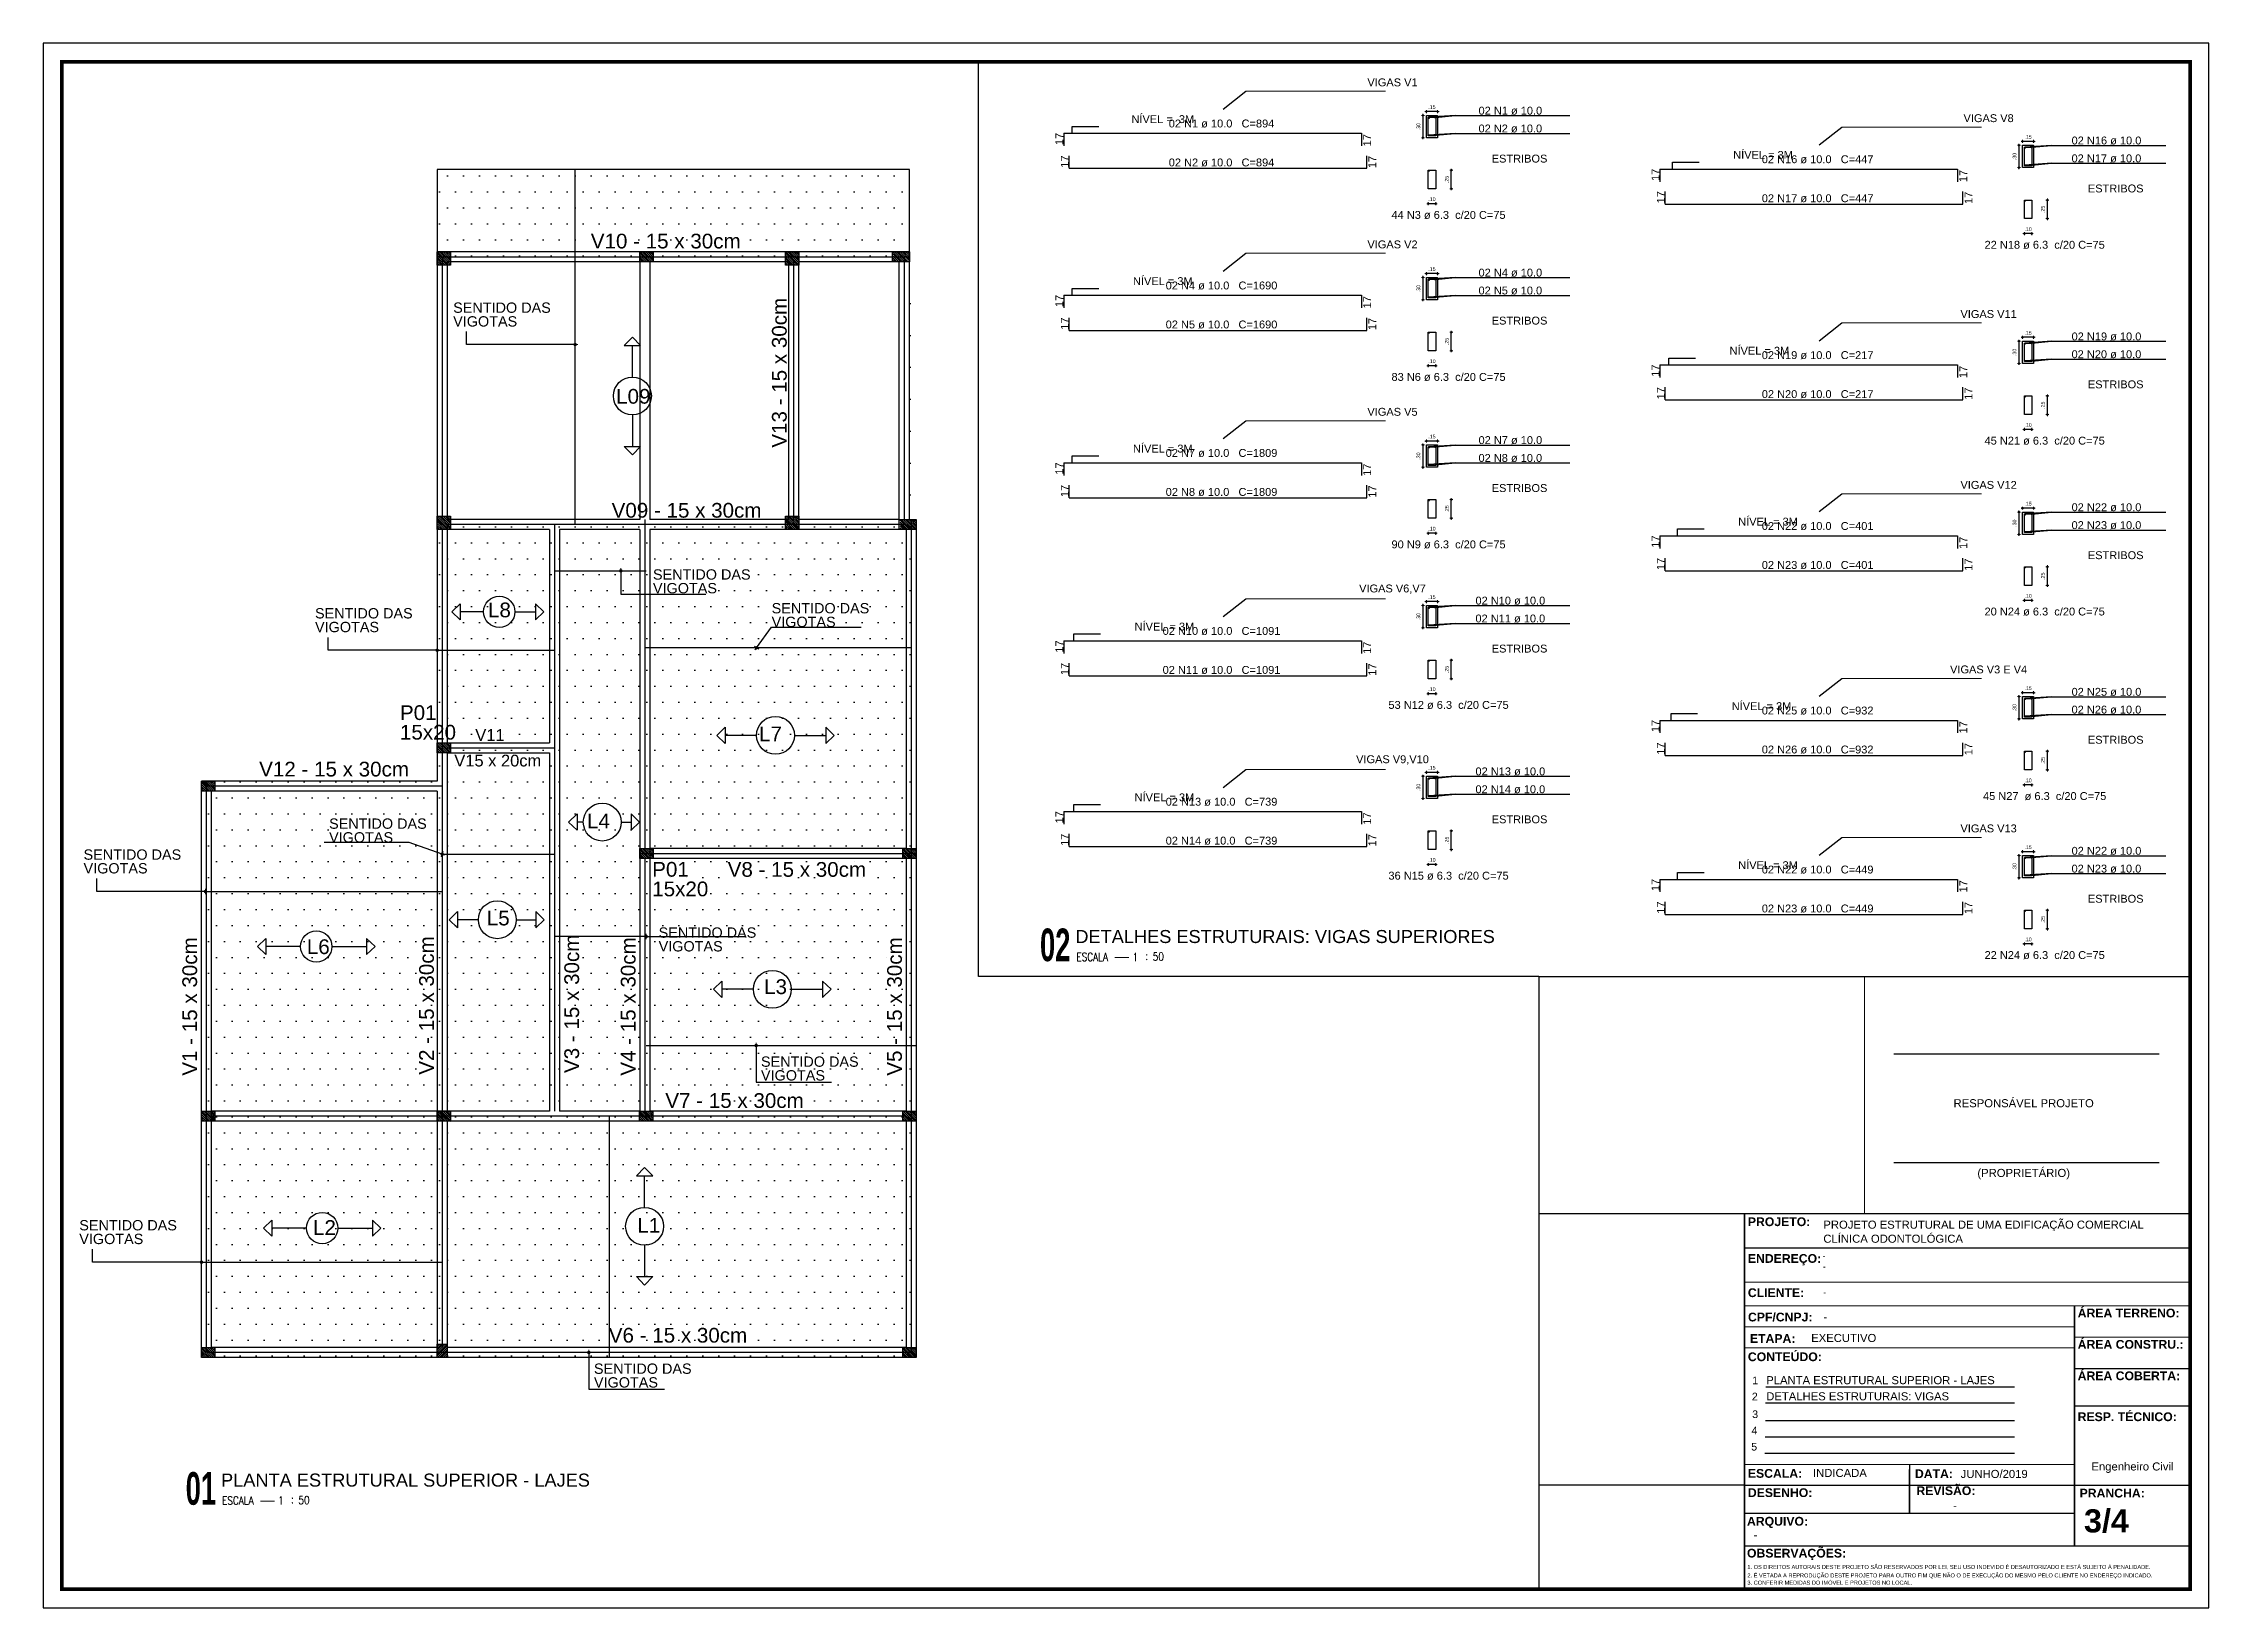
# Model space of a CAD drawing. Header units: millimetres. Extents: x 2317 to 2736, y 1295 to 1343.
# Drawn here: x 2375.1 to 2433.3, y 1299.3 to 1341.3 of the extents above; entities that cross this region are included whole.
import ezdxf
from ezdxf.enums import TextEntityAlignment as Align

# ---------------------------------------------------------------- set-up
doc = ezdxf.new("R2010")
doc.units = ezdxf.units.MM
for name, color, linetype in [('BL-CRM-03', 7, 'Continuous'), ('E-TXT-G', 3, 'Continuous'), ('E-TXT-Y', 2, 'Continuous'), ('LAJE', 2, 'Continuous'), ("LINHA - PROJETU'S", 1, 'Continuous'), ('P2', 1, 'Continuous'), ('PILARES', 1, 'Continuous'), ("PRANCHA - PROJETU'S", 7, 'Continuous'), ('TEXTO', 7, 'Continuous'), ('treliça laje', 2, 'Continuous'), ('VIGAS', 5, 'Continuous')]:
    doc.layers.add(name, color=color, linetype=linetype)
for name, color, linetype, lineweight in [('COTAS', 53, 'Continuous', 9), ('DT-Armadura', 2, 'Continuous', 30), ('DT-Cotas', 9, 'Continuous', 5), ('E-TXT-W', 7, 'Continuous', 20), ('LC-Textos', 3, 'Continuous', 20)]:
    doc.layers.add(name, color=color, linetype=linetype, lineweight=lineweight)
doc.styles.add('Arial', font='arial.ttf')
doc.styles.add('CARIMBO_DADOS', font='arial.ttf', dxfattribs={"height": 0.1})
doc.styles.add('F2', font='ARIALN.TTF')
doc.styles.add('HELVET', font='HELVET.SHX')
doc.styles.add('REG140', font='romans.shx', dxfattribs={"width": 0.8, "height": 0.35})
doc.styles.add('REG80', font='romans.shx', dxfattribs={"width": 0.8, "height": 0.1})
doc.styles.add('SANSSERIF2', font='sanssb__.ttf', dxfattribs={"width": 0.8})
doc.styles.get("Standard").update_dxf_attribs({"font": 'arial.ttf'})
doc.dimstyles.new('COTAS_EXTERNAS', dxfattribs={"dimtxt": 0.1, "dimasz": 0.01, "dimexe": 0, "dimexo": 0, "dimgap": 0.07, "dimtad": 1, "dimzin": 5, "dimdsep": 46, "dimtxsty": 'CARIMBO_DADOS', "dimblk1": 'CIRCULOS', "dimblk2": 'CIRCULOS', "dimsah": 1, "dimcen": 0, "dimse1": 1, "dimse2": 1, "dimclrd": 8, "dimclre": 8, "dimclrt": 230, "dimadec": 0, "dimazin": 0, "dimtfac": 100, "dimtix": 1, "dimtmove": 2, "dimatfit": 3, "dimldrblk": 'CIRCULOS', "dimfxl": 1, "dimtolj": 1, "dimtzin": 5, "dimarcsym": 0})

msp = doc.modelspace()

# ---------------------------------------------------------------- texts
at = {"layer": 'DT-Armadura', "color": 7, "char_height": 0.2118, "width": 5.59152, "attachment_point": 8, "line_spacing_factor": 0.9, "style": 'Arial'}
for s, insert in [('\\A1;\\pt1.4826;VIGAS V1 ', (2411.336, 1340.145)), ('\\A1;NÍVEL =  3M', (2405.163, 1339.157)), ('02 N1 ø 10.0   C=894', (2406.741, 1339.037)), ('02 N1 ø 10.0   ', (2414.504, 1339.382)), ('\\A1;VIGAS V8 ', (2427.358, 1339.183)), ('02 N2 ø 10.0  ', (2414.503, 1338.903)), ('02 N16 ø 10.0   ', (2430.526, 1338.58)), ('02 N2 ø 10.0   C=894', (2406.741, 1337.99)), ('\\A1;ESTRIBOS', (2414.751, 1338.096)), ('\\A1;NÍVEL = 3M', (2421.295, 1338.196)), ('02 N16 ø 10.0   C=447', (2422.763, 1338.076)), ('02 N17 ø 10.0  ', (2430.525, 1338.1)), ('\\A1;ESTRIBOS', (2430.774, 1337.293)), ('02 N17 ø 10.0   C=447', (2422.763, 1337.028)), ('44 N3 ø 6.3  c/20 C=75', (2412.843, 1336.58)), ('\\A1;\\pt1.4826;VIGAS V2 ', (2411.336, 1335.79)), ('22 N18 ø 6.3  c/20 C=75', (2428.865, 1335.777)), ('02 N4 ø 10.0   ', (2414.504, 1335.028)), ('\\A1;NÍVEL = 3M', (2405.163, 1334.803)), ('02 N4 ø 10.0   C=1690', (2406.741, 1334.683)), ('02 N5 ø 10.0  ', (2414.503, 1334.548)), ('\\A1;ESTRIBOS', (2414.751, 1333.742)), ('\\A1;VIGAS V11', (2427.358, 1333.918)), ('02 N5 ø 10.0   C=1690', (2406.741, 1333.635)), ('02 N19 ø 10.0   ', (2430.526, 1333.314)), ('\\A1;NÍVEL = 3M ', (2421.197, 1332.931)), ('02 N19 ø 10.0   C=217', (2422.763, 1332.811)), ('02 N20 ø 10.0  ', (2430.525, 1332.835)), ('83 N6 ø 6.3  c/20 C=75', (2412.843, 1332.225)), ('\\A1;ESTRIBOS', (2430.774, 1332.028)), ('02 N20 ø 10.0   C=217', (2422.763, 1331.763)), ('\\A1;\\pt1.4826;VIGAS V5', (2411.336, 1331.29)), ('\\A1;NÍVEL = 3M', (2405.163, 1330.302)), ('02 N7 ø 10.0   ', (2414.504, 1330.527)), ('45 N21 ø 6.3  c/20 C=75', (2428.865, 1330.512)), ('02 N7 ø 10.0   C=1809', (2406.741, 1330.182)), ('02 N8 ø 10.0  ', (2414.503, 1330.047)), ('02 N8 ø 10.0   C=1809', (2406.741, 1329.134)), ('\\A1;ESTRIBOS', (2414.751, 1329.241)), ('\\A1;VIGAS V12', (2427.358, 1329.326)), ('02 N22 ø 10.0   ', (2430.526, 1328.722)), ('\\A1;NÍVEL = 3M', (2421.43, 1328.338)), ('02 N22 ø 10.0   C=401', (2422.763, 1328.218)), ('02 N23 ø 10.0  ', (2430.525, 1328.242)), ('90 N9 ø 6.3  c/20 C=75', (2412.843, 1327.724)), ('\\A1;ESTRIBOS', (2430.774, 1327.436)), ('02 N23 ø 10.0   C=401', (2422.763, 1327.171)), ('\\A1;VIGAS V6,V7', (2411.336, 1326.505)), ('02 N10 ø 10.0   ', (2414.504, 1326.212)), ('02 N11 ø 10.0  ', (2414.503, 1325.732)), ('20 N24 ø 6.3  c/20 C=75', (2428.865, 1325.919)), ('\\A1;NÍVEL = 3M', (2405.206, 1325.517)), ('02 N10 ø 10.0   C=1091', (2406.741, 1325.397)), ('\\A1;ESTRIBOS', (2414.751, 1324.926)), ('02 N11 ø 10.0   C=1091', (2406.741, 1324.35)), ('\\A1;VIGAS V3 E V4', (2427.358, 1324.365)), ('53 N12 ø 6.3  c/20 C=75', (2412.843, 1323.409)), ('\\A1;NÍVEL = 3M', (2421.255, 1323.378)), ('02 N25 ø 10.0   C=932', (2422.763, 1323.258)), ('02 N25 ø 10.0   ', (2430.526, 1323.761)), ('02 N26 ø 10.0  ', (2430.525, 1323.282)), ('02 N26 ø 10.0   C=932', (2422.763, 1322.21)), ('\\A1;ESTRIBOS', (2430.774, 1322.475)), ('\\A1;VIGAS V9,V10', (2411.336, 1321.915)), ('02 N13 ø 10.0   ', (2414.504, 1321.622)), ('\\A1;NÍVEL = 3M', (2405.206, 1320.927)), ('02 N14 ø 10.0  ', (2414.503, 1321.142)), ('45 N27  ø 6.3  c/20 C=75', (2428.865, 1320.959)), ('02 N13 ø 10.0   C=739', (2406.741, 1320.807)), ('02 N14 ø 10.0   C=739', (2406.741, 1319.76)), ('\\A1;ESTRIBOS', (2414.751, 1320.336)), ('\\A1;VIGAS V13', (2427.358, 1320.092)), ('02 N22 ø 10.0   ', (2430.526, 1319.488)), ('36 N15 ø 6.3  c/20 C=75', (2412.843, 1318.819)), ('\\A1;NÍVEL = 3M', (2421.43, 1319.104)), ('02 N22 ø 10.0   C=449', (2422.763, 1318.984)), ('02 N23 ø 10.0  ', (2430.525, 1319.008)), ('\\A1;ESTRIBOS', (2430.774, 1318.202)), ('02 N23 ø 10.0   C=449', (2422.763, 1317.937)), ('22 N24 ø 6.3  c/20 C=75', (2428.865, 1316.685))]:
    msp.add_mtext(s, dxfattribs=dict(at, insert=insert))
at = {"layer": 'DT-Armadura', "color": 7, "char_height": 0.2118, "width": 5.59152, "attachment_point": 8, "rotation": 90, "line_spacing_factor": 0.9, "style": 'Arial'}
for insert in [(2402.488, 1338.732), (2410.761, 1338.698), (2402.634, 1338.126), (2410.901, 1338.112), (2418.511, 1337.77), (2426.783, 1337.736), (2418.656, 1337.165), (2426.924, 1337.15), (2402.488, 1334.377), (2410.761, 1334.343), (2402.634, 1333.771), (2410.901, 1333.757), (2418.511, 1332.505), (2426.783, 1332.471), (2418.656, 1331.899), (2426.924, 1331.885), (2402.488, 1329.876), (2410.761, 1329.842), (2402.634, 1329.271), (2410.901, 1329.256), (2418.511, 1327.912), (2426.783, 1327.878), (2418.656, 1327.307), (2426.924, 1327.292), (2402.488, 1325.091), (2402.634, 1324.486), (2410.761, 1325.057), (2410.901, 1324.471), (2418.511, 1322.952), (2426.783, 1322.918), (2418.656, 1322.346), (2426.924, 1322.332), (2402.488, 1320.501), (2410.761, 1320.467), (2402.634, 1319.896), (2410.901, 1319.881), (2418.511, 1318.679), (2426.783, 1318.645), (2418.656, 1318.073), (2426.924, 1318.059)]:
    msp.add_mtext('17', dxfattribs=dict(at, insert=insert))
at = {"layer": "PRANCHA - PROJETU'S", "color": 2, "style": 'Arial'}
for s, p in [('RESPONSÁVEL PROJETO', (2428.301, 1312.841)), ('(PROPRIETÁRIO)', (2428.301, 1310.936))]:
    msp.add_text(s, height=0.21676, dxfattribs=at).set_placement(p, align=Align.MIDDLE)
for s, height, p in [('PROJETO ESTRUTURAL DE UMA EDIFICAÇÃO COMERCIAL', 0.21676, (2422.917, 1309.442)), ('CLÍNICA ODONTOLÓGICA', 0.21676, (2422.917, 1309.064)), ('EXECUTIVO', 0.2168, (2422.59, 1306.396)), ('-', 0.217, (2422.921, 1306.962)), ('PLANTA ESTRUTURAL SUPERIOR - LAJES', 0.21676, (2421.382, 1305.261)), ('DETALHES ESTRUTURAIS: VIGAS', 0.21676, (2421.382, 1304.828)), ('INDICADA', 0.2168, (2422.638, 1302.768)), ('JUNHO/2019', 0.2168, (2426.608, 1302.741)), ('-', 0.217, (2426.404, 1301.896)), ('-', 0.217, (2421.042, 1301.101))]:
    msp.add_text(s, height=height, dxfattribs=at).set_placement(p)
at = {"layer": "PRANCHA - PROJETU'S", "style": 'Arial'}
for s, height, p in [('1', 0.205, (2421.004, 1305.261)), ('2', 0.205, (2420.995, 1304.827)), ('3', 0.205, (2421.004, 1304.352)), ('5', 0.205, (2420.977, 1303.478)), ('4', 0.205, (2420.986, 1303.915)), ('2. É VETADA A REPRODUÇÃO DESTE PROJETO PARA OUTRO FIM QUE NÃO O DE EXECUÇÃO DO MESMO PELO CLIENTE NO ENDEREÇO INDICADO.', 0.108382, (2420.875, 1300.068)), ('1. OS DIREITOS AUTORAIS DESTE PROJETO SÃO RESERVADOS POR LEI, SEU USO INDEVIDO É DESAUTORIZADO E ESTÁ SUJEITO À PENALIDADE.', 0.108382, (2420.875, 1300.295)), ('3. CONFERIR MEDIDAS DO IMÓVEL E PROJETOS NO LOCAL.', 0.10838, (2420.875, 1299.873))]:
    msp.add_text(s, height=height, dxfattribs=at).set_placement(p)
msp.add_text('Engenheiro Civil', height=0.21676, dxfattribs=at).set_placement((2431.225, 1302.877), align=Align.BOTTOM_CENTER)
at = {"layer": "PRANCHA - PROJETU'S", "color": 3, "char_height": 0.23508, "width": 8.80966, "attachment_point": 1, "style": 'HELVET'}
for s, insert in [('{\\fArial|b1|i0|c0|p34;PROJETO:}', (2420.888, 1309.746)), ('{\\fArial|b1|i0|c0|p34;ENDEREÇO:}', (2420.888, 1308.759)), ('{\\fArial|b1|i0|c0|p34;CLIENTE:}', (2420.888, 1307.838)), ('{\\fArial|b1|i0|c0|p34;CPF/CNPJ:}', (2420.891, 1307.184)), ('{\\fArial|b1|i0|c0|p34;ÁREA TERRENO:}', (2429.752, 1307.292)), ('{\\fArial|b1|i0|c0|p34;ETAPA:}', (2420.943, 1306.608)), ('{\\fArial|b1|i0|c0|p34;CONTEÚDO:}', (2420.888, 1306.116)), ('{\\fArial|b1|i0|c0|p34;ÁREA CONSTRU.:}', (2429.752, 1306.45)), ('{\\fArial|b1|i0|c0|p34;ÁREA COBERTA:}', (2429.752, 1305.605)), ('{\\fArial|b1|i0|c0|p34;RESP. TÉCNICO:}', (2429.752, 1304.504)), ('{\\fArial|b1|i0|c0|p34;ESCALA:}', (2420.888, 1302.981)), ('{\\fArial|b1|i0|c0|p34;DATA:}', (2425.378, 1302.972)), ('{\\fArial|b1|i0|c0|p34;REVISÃO:}', (2425.417, 1302.517)), ('{\\fArial|b1|i0|c0|p34;DESENHO:}', (2420.888, 1302.464)), ('{\\fArial|b1|i0|c0|p34;PRANCHA:}', (2429.804, 1302.452)), ('{\\fArial|b1|i0|c0|p34;ARQUIVO:}', (2420.864, 1301.695)), ('{\\fArial|b1|i0|c0|p34;OBSERVAÇÕES:}', (2420.864, 1300.838))]:
    msp.add_mtext(s, dxfattribs=dict(at, insert=insert))
at = {"layer": "PRANCHA - PROJETU'S", "color": 2, "insert": (2429.922, 1301.9), "char_height": 0.62207, "width": 23.31203, "attachment_point": 1, "style": 'HELVET'}
msp.add_mtext('{\\fArial|b1|i0|c0|p34;3/4}', dxfattribs=at)
at = {"layer": 'TEXTO', "color": 2, "style": 'F2'}
for p in [(2422.9, 1308.621), (2422.909, 1308.339), (2422.917, 1307.644)]:
    msp.add_text('-', height=0.179, dxfattribs=at).set_placement(p)
at = {"layer": 'VIGAS', "color": 230, "char_height": 0.1, "attachment_point": 5, "style": 'CARIMBO_DADOS'}
for s, insert in [('\\A1;.15', (2412.397, 1339.59)), ('\\A1;.15', (2428.419, 1338.787)), ('\\A1;.10', (2412.397, 1337.113)), ('\\A1;.10', (2428.419, 1336.31)), ('\\A1;.15', (2412.397, 1335.235)), ('\\A1;.15', (2428.419, 1333.522)), ('\\A1;.10', (2412.397, 1332.758)), ('\\A1;.10', (2428.419, 1331.045)), ('\\A1;.15', (2412.397, 1330.734)), ('\\A1;.15', (2428.419, 1328.93)), ('\\A1;.10', (2412.397, 1328.257)), ('\\A1;.15', (2412.397, 1326.419)), ('\\A1;.10', (2428.419, 1326.452)), ('\\A1;.10', (2412.397, 1323.942)), ('\\A1;.15', (2428.419, 1323.969)), ('\\A1;.15', (2412.397, 1321.829)), ('\\A1;.10', (2428.419, 1321.492)), ('\\A1;.10', (2412.397, 1319.352)), ('\\A1;.15', (2428.419, 1319.696)), ('\\A1;.10', (2428.419, 1317.218))]:
    msp.add_mtext(s, dxfattribs=dict(at, insert=insert))
at = {"layer": 'VIGAS', "color": 230, "char_height": 0.1, "attachment_point": 5, "rotation": 90, "style": 'CARIMBO_DADOS'}
for s, insert in [('\\A1;.30', (2412.032, 1339.066)), ('\\A1;.30', (2428.054, 1338.263)), ('\\A1;.25', (2412.795, 1337.644)), ('\\A1;.25', (2428.817, 1336.841)), ('\\A1;.30', (2412.032, 1334.711)), ('\\A1;.25', (2412.795, 1333.289)), ('\\A1;.30', (2428.054, 1332.998)), ('\\A1;.25', (2428.817, 1331.576)), ('\\A1;.30', (2412.032, 1330.21)), ('\\A1;.25', (2412.795, 1328.788)), ('\\A1;.30', (2428.054, 1328.405)), ('\\A1;.25', (2428.817, 1326.983)), ('\\A1;.30', (2412.032, 1325.895)), ('\\A1;.25', (2412.795, 1324.473)), ('\\A1;.30', (2428.054, 1323.445)), ('\\A1;.25', (2428.817, 1322.023)), ('\\A1;.30', (2412.032, 1321.305)), ('\\A1;.25', (2412.795, 1319.883)), ('\\A1;.30', (2428.054, 1319.172)), ('\\A1;.25', (2428.817, 1317.75))]:
    msp.add_mtext(s, dxfattribs=dict(at, insert=insert))

# ---------------------------------------------------------------- blocks, each defined once
blk = doc.blocks.new('IND_DES')
at = {"layer": 'E-TXT-W'}
blk.add_line((0.027, -0.243), (0.198, -0.243), dxfattribs=at)
at = {"layer": 'E-TXT-G', "style": 'REG80', "width": 0.8}
for s, p in [('ESCALA', (-0.446, -0.286)), ('1', (0.243, -0.286)), (':', (0.399, -0.271))]:
    blk.add_text(s, height=0.1, dxfattribs=at).set_placement(p)
blk.add_attdef('ESCALA', (0.49, -0.281), '', height=0.1, dxfattribs=at)
at = {"layer": 'E-TXT-W', "style": 'SANSSERIF2', "width": 0.6}
blk.add_attdef('00', text='', height=0.4, dxfattribs=at).set_placement((-0.708, -0.288), align=Align.CENTER)
at = {"layer": 'E-TXT-Y', "style": 'REG140', "width": 0.8}
for tag, p in [('PROJETO', (-0.456, 0.183)), ('DESENHO', (-0.458, -0.066))]:
    blk.add_attdef(tag, p, '', height=0.175, dxfattribs=at)
blk = doc.blocks.new('CIRCULOS')
at = {"layer": 'COTAS'}
for p, q in [((-4, 0), (4, 0)), ((0, 4), (0, -4))]:
    blk.add_line(p, q, dxfattribs=at)
for radius in [2, 1]:
    blk.add_circle((0, 0), radius, dxfattribs=at)
blk = doc.blocks.new('3')
h = blk.add_hatch()
h.set_pattern_fill('DOTS', color=256, scale=0.15, style=0)
h.paths.add_polyline_path([(-1.218, 10.398), (5.834, 10.398), (5.834, 11.703), (-1.218, 11.703)])
h.paths.add_polyline_path([(5.936, 6.473), (5.936, 6.323), (5.684, 6.323), (5.684, 6.473)], flags=17)
edge = h.paths.add_edge_path()
edge.add_line((5.936, -6.039), (-4.738, -6.039))
edge.add_line((-4.738, -6.039), (-4.738, 2.568))
edge.add_line((-1.218, 2.568), (-4.738, 2.568))
edge.add_line((-1.218, 6.323), (-1.218, 2.568))
edge.add_line((-1.218, 10.473), (-1.218, 6.473))
edge.add_line((5.834, 6.473), (5.834, 10.323))
edge.add_line((5.936, 6.473), (5.936, -6.039))
h = blk.add_hatch()
h.set_pattern_fill('JIS_LC_20', color=256, scale=0.001, angle=-90, style=0)
h.set_pattern_definition([(315, (-1323.425922, 2673.564715), (0.01414214694, 0.01414214694), []), (315, (-1323.425922, 2673.564315), (0.01414214694, 0.01414214694), [])])
h.paths.add_polyline_path([(-1.018, 10.273), (-1.018, 10.398), (-1.218, 10.398), (-1.218, 10.273), (-1.118, 10.273)])
h.paths.add_polyline_path([(-1.018, 10.398), (-1.018, 10.473), (-1.218, 10.473), (-1.218, 10.398)])
h = blk.add_hatch()
h.set_pattern_fill('JIS_LC_20', color=256, scale=0.001, angle=-90, style=0)
h.set_pattern_definition([(315, (-1320.39892, 2673.564715), (0.01414214694, 0.01414214694), []), (315, (-1320.39892, 2673.564315), (0.01414214694, 0.01414214694), [])])
h.paths.add_polyline_path([(2.009, 10.323), (2.009, 10.398), (1.809, 10.398), (1.809, 10.323)])
h.paths.add_polyline_path([(2.009, 10.398), (2.009, 10.473), (1.809, 10.473), (1.809, 10.398)])
h = blk.add_hatch()
h.set_pattern_fill('JIS_LC_20', color=256, scale=0.001, angle=-90, style=0)
h.set_pattern_definition([(315, (-1318.223918, 2673.564715), (0.01414214694, 0.01414214694), []), (315, (-1318.223918, 2673.564315), (0.01414214694, 0.01414214694), [])])
h.paths.add_polyline_path([(4.184, 10.273), (4.184, 10.398), (3.984, 10.398), (3.984, 10.273), (4.084, 10.273)])
h.paths.add_polyline_path([(4.184, 10.398), (4.184, 10.473), (3.984, 10.473), (3.984, 10.398)])
h = blk.add_hatch()
h.set_pattern_fill('JIS_LC_20', color=256, scale=0.001, angle=270, style=0)
h.set_pattern_definition([(315, (-1316.573917, 2673.564715), (0.01414214694, 0.01414214694), []), (315, (-1316.573917, 2673.564315), (0.01414214694, 0.01414214694), [])])
h.paths.add_polyline_path([(5.834, 10.323), (5.834, 10.398), (5.592, 10.398), (5.592, 10.323)])
h.paths.add_polyline_path([(5.834, 10.398), (5.834, 10.473), (5.592, 10.473), (5.592, 10.398)])
h = blk.add_hatch()
h.set_pattern_fill('JIS_LC_20', color=256, scale=0.001, angle=-90, style=0)
h.set_pattern_definition([(315, (-1323.425922, 2669.614711), (0.01414214694, 0.01414214694), []), (315, (-1323.425922, 2669.614311), (0.01414214694, 0.01414214694), [])])
h.paths.add_polyline_path([(-1.018, 6.323), (-1.018, 6.448), (-1.218, 6.448), (-1.218, 6.323), (-1.118, 6.323)])
h.paths.add_polyline_path([(-1.018, 6.448), (-1.018, 6.523), (-1.218, 6.523), (-1.218, 6.448)])
h = blk.add_hatch()
h.set_pattern_fill('JIS_LC_20', color=256, scale=0.001, angle=-90, style=0)
h.set_pattern_definition([(315, (-1318.223918, 2669.614711), (0.01414214694, 0.01414214694), []), (315, (-1318.223918, 2669.614311), (0.01414214694, 0.01414214694), [])])
h.paths.add_polyline_path([(4.184, 6.323), (4.184, 6.448), (3.984, 6.448), (3.984, 6.323), (4.084, 6.323)])
h.paths.add_polyline_path([(4.184, 6.448), (4.184, 6.523), (3.984, 6.523), (3.984, 6.448)])
h = blk.add_hatch()
h.set_pattern_fill('JIS_LC_20', color=256, scale=0.001, angle=270, style=0)
h.set_pattern_definition([(315, (-1316.471917, 2669.564712), (0.01414214694, 0.01414214694), []), (315, (-1316.471917, 2669.564312), (0.01414214694, 0.01414214694), [])])
h.paths.add_polyline_path([(5.936, 6.323), (5.936, 6.398), (5.694, 6.398), (5.694, 6.323)])
h.paths.add_polyline_path([(5.936, 6.398), (5.936, 6.473), (5.694, 6.473), (5.694, 6.398)])
h = blk.add_hatch()
h.set_pattern_fill('JIS_LC_20', color=256, scale=0.001, angle=-90, style=0)
h.set_pattern_definition([(315, (-1323.425922, 2666.230717), (0.01414214694, 0.01414214694), []), (315, (-1323.425922, 2666.230317), (0.01414214694, 0.01414214694), [])])
h.paths.add_polyline_path([(-1.018, 2.989), (-1.018, 3.064), (-1.218, 3.064), (-1.218, 2.989)])
h.paths.add_polyline_path([(-1.018, 3.064), (-1.018, 3.139), (-1.218, 3.139), (-1.218, 3.064)])
h = blk.add_hatch()
h.set_pattern_fill('JIS_LC_20', color=256, scale=0.001, angle=90, style=0)
h.set_pattern_definition([(135, (1317.669092, -2660.673783), (-0.01414214694, -0.01414214694), []), (135, (1317.669092, -2660.673383), (-0.01414214694, -0.01414214694), [])])
h.paths.add_polyline_path([(-4.738, 2.568), (-4.738, 2.493), (-4.538, 2.493), (-4.538, 2.568)])
h.paths.add_polyline_path([(-4.738, 2.493), (-4.738, 2.418), (-4.538, 2.418), (-4.538, 2.493)])
h = blk.add_hatch()
h.set_pattern_fill('JIS_LC_20', color=256, scale=0.001, angle=-90, style=0)
h.set_pattern_definition([(315, (-1320.39892, 2664.654708), (0.01414214694, 0.01414214694), []), (315, (-1320.39892, 2664.654308), (0.01414214694, 0.01414214694), [])])
h.paths.add_polyline_path([(2.009, 1.413), (2.009, 1.488), (1.809, 1.488), (1.809, 1.413)])
h.paths.add_polyline_path([(2.009, 1.488), (2.009, 1.563), (1.809, 1.563), (1.809, 1.488)])
h = blk.add_hatch()
h.set_pattern_fill('JIS_LC_20', color=256, scale=0.001, angle=270, style=0)
h.set_pattern_definition([(315, (-1316.471917, 2664.654708), (0.01414214694, 0.01414214694), []), (315, (-1316.471917, 2664.654308), (0.01414214694, 0.01414214694), [])])
h.paths.add_polyline_path([(5.936, 1.413), (5.936, 1.488), (5.736, 1.488), (5.736, 1.413)])
h.paths.add_polyline_path([(5.936, 1.488), (5.936, 1.563), (5.736, 1.563), (5.736, 1.488)])
h = blk.add_hatch()
h.set_pattern_fill('JIS_LC_20', color=256, scale=0.001, angle=90, style=0)
h.set_pattern_definition([(135, (1317.669092, -2665.602355), (-0.01414214694, -0.01414214694), []), (135, (1317.669092, -2665.601955), (-0.01414214694, -0.01414214694), [])])
h.paths.add_polyline_path([(-4.738, -2.361), (-4.738, -2.436), (-4.538, -2.436), (-4.538, -2.361)])
h.paths.add_polyline_path([(-4.738, -2.436), (-4.738, -2.511), (-4.538, -2.511), (-4.538, -2.436)])
h = blk.add_hatch()
h.set_pattern_fill('JIS_LC_20', color=256, scale=0.001, angle=-90, style=0)
h.set_pattern_definition([(315, (-1323.425922, 2660.730705), (0.01414214694, 0.01414214694), []), (315, (-1323.425922, 2660.730305), (0.01414214694, 0.01414214694), [])])
h.paths.add_polyline_path([(-1.018, -2.511), (-1.018, -2.436), (-1.218, -2.436), (-1.218, -2.511)])
h.paths.add_polyline_path([(-1.018, -2.436), (-1.018, -2.361), (-1.218, -2.361), (-1.218, -2.436)])
h = blk.add_hatch()
h.set_pattern_fill('JIS_LC_20', color=256, scale=0.001, angle=-90, style=0)
h.set_pattern_definition([(315, (-1320.403508, 2660.730705), (0.01414214694, 0.01414214694), []), (315, (-1320.403508, 2660.730305), (0.01414214694, 0.01414214694), [])])
h.paths.add_polyline_path([(2.004, -2.511), (2.004, -2.436), (1.804, -2.436), (1.804, -2.511)])
h.paths.add_polyline_path([(2.004, -2.436), (2.004, -2.361), (1.804, -2.361), (1.804, -2.436)])
h = blk.add_hatch()
h.set_pattern_fill('JIS_LC_20', color=256, scale=0.001, angle=270, style=0)
h.set_pattern_definition([(315, (-1316.471917, 2660.730705), (0.01414214694, 0.01414214694), []), (315, (-1316.471917, 2660.730305), (0.01414214694, 0.01414214694), [])])
h.paths.add_polyline_path([(5.936, -2.511), (5.936, -2.436), (5.736, -2.436), (5.736, -2.511)])
h.paths.add_polyline_path([(5.936, -2.436), (5.936, -2.361), (5.736, -2.361), (5.736, -2.436)])
h = blk.add_hatch()
h.set_pattern_fill('JIS_LC_20', color=256, scale=0.001, angle=90, style=0)
h.set_pattern_definition([(135, (1317.669092, -2669.130358), (-0.01414214694, -0.01414214694), []), (135, (1317.669092, -2669.129958), (-0.01414214694, -0.01414214694), [])])
h.paths.add_polyline_path([(-4.738, -5.889), (-4.738, -5.964), (-4.538, -5.964), (-4.538, -5.889)])
h.paths.add_polyline_path([(-4.738, -5.964), (-4.738, -6.039), (-4.538, -6.039), (-4.538, -5.964)])
h = blk.add_hatch()
h.set_pattern_fill('JIS_LC_20', color=256, scale=0.001, style=0)
h.set_pattern_definition([(45, (-2664.309944, -1328.246337), (-0.01414214694, 0.01414214694), []), (45, (-2664.309544, -1328.246337), (-0.01414214694, 0.01414214694), [])])
h.paths.add_polyline_path([(-1.068, -5.839), (-1.143, -5.839), (-1.143, -6.039), (-1.068, -6.039)])
h.paths.add_polyline_path([(-1.143, -5.839), (-1.218, -5.839), (-1.218, -6.039), (-1.143, -6.039)])
h = blk.add_hatch()
h.set_pattern_fill('JIS_LC_20', color=256, scale=0.001, angle=270, style=0)
h.set_pattern_definition([(315, (-1316.471917, 2657.202702), (0.01414214694, 0.01414214694), []), (315, (-1316.471917, 2657.202302), (0.01414214694, 0.01414214694), [])])
h.paths.add_polyline_path([(5.936, -6.039), (5.936, -5.964), (5.736, -5.964), (5.736, -6.039)])
h.paths.add_polyline_path([(5.936, -5.964), (5.936, -5.889), (5.736, -5.889), (5.736, -5.964)])
for p, q in [((5.834, 10.473), (-1.218, 10.473)), ((-1.218, 10.473), (-1.218, 6.473)), ((4.034, 10.323), (-1.068, 10.323)), ((-1.068, 10.323), (-1.068, 6.473)), ((1.809, 10.323), (1.809, 6.473)), ((1.959, 10.323), (1.959, 6.473)), ((4.034, 6.473), (4.034, 10.323)), ((5.684, 10.323), (4.184, 10.323)), ((4.184, 6.473), (4.184, 10.323)), ((5.684, 6.473), (5.684, 10.323)), ((5.834, 6.473), (5.834, 10.323)), ((1.809, 6.473), (-1.068, 6.473)), ((4.034, 6.473), (1.959, 6.473)), ((5.684, 6.473), (4.184, 6.473)), ((5.936, 6.473), (5.936, -6.039)), ((-1.218, 6.323), (-1.218, 2.568)), ((-1.068, 6.323), (-1.068, 3.139)), ((0.459, 6.323), (-1.068, 6.323)), ((0.459, 6.323), (0.459, 3.139)), ((0.609, 6.323), (0.609, -2.361)), ((1.809, 6.323), (0.609, 6.323)), ((1.809, 6.323), (1.809, -2.361)), ((5.786, 6.323), (1.959, 6.323)), ((1.959, 6.323), (1.959, -2.361)), ((5.786, 6.323), (5.786, 1.563)), ((-1.068, 3.139), (0.459, 3.139)), ((-1.068, 2.989), (0.459, 2.989)), ((-1.068, 2.989), (-1.068, -2.361)), ((0.459, 2.989), (0.459, -2.361)), ((-4.738, -6.039), (-4.738, 2.568)), ((-1.218, 2.568), (-4.738, 2.568)), ((-4.588, -5.889), (-4.588, 2.418)), ((-1.218, 2.418), (-4.588, 2.418)), ((-1.218, 2.418), (-1.218, -5.889)), ((5.786, 1.563), (1.959, 1.563)), ((5.786, 1.413), (1.959, 1.413)), ((5.786, 1.413), (5.786, -2.361)), ((0.459, -2.361), (-4.588, -2.361)), ((5.786, -2.511), (-4.588, -2.511)), ((-1.218, -2.361), (-1.018, -2.511)), ((-1.068, -2.511), (-1.068, -5.889)), ((1.809, -2.361), (0.609, -2.361)), ((5.786, -2.361), (1.959, -2.361)), ((5.786, -2.511), (5.786, -5.889)), ((5.936, -6.039), (-4.738, -6.039)), ((-1.218, -5.889), (-4.588, -5.889)), ((5.786, -5.889), (-1.068, -5.889))]:
    blk.add_line(p, q)
at = {"layer": 'BL-CRM-03'}
for p, q in [((1.698, 9.197), (1.577, 9.071)), ((1.577, 9.071), (1.819, 9.071)), ((1.819, 9.071), (1.698, 9.197)), ((1.698, 8.602), (1.698, 9.071)), ((1.698, 8.036), (1.698, 7.567)), ((1.577, 7.567), (1.819, 7.567)), ((1.698, 7.441), (1.577, 7.567)), ((1.819, 7.567), (1.698, 7.441)), ((-0.998, 5.096), (-0.872, 5.217)), ((-0.872, 5.217), (-0.872, 4.975)), ((0.25, 5.217), (0.25, 4.975)), ((0.376, 5.096), (0.25, 5.217)), ((-0.872, 4.975), (-0.998, 5.096)), ((-0.523, 5.096), (-0.872, 5.096)), ((-0.056, 5.096), (0.25, 5.096)), ((0.25, 4.975), (0.376, 5.096)), ((2.957, 3.251), (3.083, 3.372)), ((3.083, 3.13), (2.957, 3.251)), ((3.083, 3.372), (3.083, 3.13)), ((3.552, 3.251), (3.083, 3.251)), ((4.118, 3.251), (4.587, 3.251)), ((4.587, 3.372), (4.587, 3.13)), ((4.713, 3.251), (4.587, 3.372)), ((4.587, 3.13), (4.713, 3.251)), ((0.746, 1.956), (0.872, 2.077)), ((0.872, 1.835), (0.746, 1.956)), ((0.872, 2.077), (0.872, 1.835)), ((0.964, 1.956), (0.872, 1.956)), ((1.531, 1.956), (1.679, 1.956)), ((1.679, 2.077), (1.679, 1.835)), ((1.805, 1.956), (1.679, 2.077)), ((1.679, 1.835), (1.805, 1.956)), ((-1.038, 0.498), (-0.912, 0.619)), ((-0.912, 0.377), (-1.038, 0.498)), ((-0.912, 0.619), (-0.912, 0.377)), ((-0.601, 0.498), (-0.912, 0.498)), ((-0.034, 0.498), (0.257, 0.498)), ((0.257, 0.619), (0.257, 0.377)), ((0.383, 0.498), (0.257, 0.619)), ((0.257, 0.377), (0.383, 0.498)), ((-3.9, 0.098), (-3.774, 0.219)), ((-3.774, -0.023), (-3.9, 0.098)), ((-3.774, 0.219), (-3.774, -0.023)), ((-3.256, 0.098), (-3.774, 0.098)), ((-2.789, 0.098), (-2.27, 0.098)), ((-2.27, 0.219), (-2.27, -0.023)), ((-2.144, 0.098), (-2.27, 0.219)), ((-2.27, -0.023), (-2.144, 0.098)), ((2.91, -0.541), (3.036, -0.42)), ((3.036, -0.662), (2.91, -0.541)), ((3.036, -0.42), (3.036, -0.662)), ((3.504, -0.541), (3.036, -0.541)), ((4.071, -0.541), (4.539, -0.541)), ((4.539, -0.42), (4.539, -0.662)), ((4.666, -0.541), (4.539, -0.42)), ((4.539, -0.662), (4.666, -0.541)), ((1.88, -3.202), (1.759, -3.328)), ((2.001, -3.328), (1.88, -3.202)), ((1.759, -3.328), (2.001, -3.328)), ((1.88, -3.797), (1.88, -3.328)), ((-3.812, -4.106), (-3.686, -3.986)), ((-3.686, -4.227), (-3.812, -4.106)), ((-3.686, -3.986), (-3.686, -4.227)), ((-3.167, -4.106), (-3.686, -4.106)), ((-2.7, -4.106), (-2.182, -4.106)), ((-2.182, -3.986), (-2.182, -4.227)), ((-2.056, -4.106), (-2.182, -3.986)), ((-2.182, -4.227), (-2.056, -4.106)), ((1.88, -4.363), (1.88, -4.832)), ((1.759, -4.832), (2.001, -4.832)), ((1.88, -4.958), (1.759, -4.832)), ((2.001, -4.832), (1.88, -4.958))]:
    blk.add_line(p, q, dxfattribs=at)
for centre, radius in [((1.698, 8.319), 0.283), ((-0.29, 5.096), 0.234), ((3.835, 3.251), 0.283), ((1.248, 1.956), 0.283), ((-0.318, 0.498), 0.283), ((-3.022, 0.098), 0.234), ((3.788, -0.541), 0.283), ((-2.934, -4.106), 0.234), ((1.88, -4.08), 0.283)]:
    blk.add_circle(centre, radius, dxfattribs=at)
at = {"layer": 'LAJE'}
for p, q in [((0.844, 6.398), (0.844, 11.703)), ((-1.143, 10.398), (-1.143, 6.473)), ((5.759, 6.473), (5.759, 10.398)), ((4.109, 6.473), (4.109, 10.323)), ((1.884, 6.473), (1.884, 1.563)), ((5.861, 6.473), (5.861, -5.964)), ((-1.143, 6.323), (-1.143, -5.889)), ((1.939, 6.398), (-1.068, 6.398)), ((0.534, 6.398), (0.534, -2.361)), ((5.786, 6.398), (1.939, 6.398)), ((5.861, 4.56), (1.884, 4.56)), ((-1.068, 3.064), (0.534, 3.064)), ((-4.663, -5.964), (-4.663, 2.493)), ((-1.143, 2.493), (-4.663, 2.493)), ((-1.143, 1.477), (0.534, 1.477)), ((1.809, 1.488), (5.936, 1.488)), ((1.884, 1.413), (1.884, -2.361)), ((5.786, -2.436), (-4.588, -2.436)), ((-1.143, -2.511), (-1.143, -5.889)), ((5.861, -5.964), (-4.663, -5.964))]:
    blk.add_line(p, q, dxfattribs=at)
blk.add_lwpolyline([(-1.218, 10.398), (5.834, 10.398), (5.834, 11.703), (-1.218, 11.703)], close=True, dxfattribs=at)
at = {"layer": 'PILARES'}
for points in [[(-1.218, 10.473), (-1.018, 10.473), (-1.018, 10.273), (-1.218, 10.273)], [(2.009, 10.473), (2.009, 10.323), (1.809, 10.323), (1.809, 10.473)], [(3.984, 10.473), (4.184, 10.473), (4.184, 10.273), (3.984, 10.273)], [(5.834, 10.473), (5.834, 10.323), (5.582, 10.323), (5.582, 10.473)], [(-1.218, 6.523), (-1.018, 6.523), (-1.018, 6.323), (-1.218, 6.323)], [(3.984, 6.523), (4.184, 6.523), (4.184, 6.323), (3.984, 6.323)], [(5.936, 6.473), (5.936, 6.323), (5.684, 6.323), (5.684, 6.473)], [(-1.018, 3.139), (-1.018, 2.989), (-1.218, 2.989), (-1.218, 3.139)], [(-4.738, 2.418), (-4.738, 2.568), (-4.538, 2.568), (-4.538, 2.418)], [(2.009, 1.563), (2.009, 1.413), (1.809, 1.413), (1.809, 1.563)], [(5.936, 1.563), (5.936, 1.413), (5.736, 1.413), (5.736, 1.563)], [(-4.738, -2.511), (-4.738, -2.361), (-4.538, -2.361), (-4.538, -2.511)], [(-1.018, -2.361), (-1.018, -2.511), (-1.218, -2.511), (-1.218, -2.361)], [(2.004, -2.361), (2.004, -2.511), (1.804, -2.511), (1.804, -2.361)], [(5.936, -2.361), (5.936, -2.511), (5.736, -2.511), (5.736, -2.361)], [(-4.738, -6.039), (-4.738, -5.889), (-4.538, -5.889), (-4.538, -6.039)], [(-1.218, -5.839), (-1.068, -5.839), (-1.068, -6.039), (-1.218, -6.039)], [(5.936, -5.889), (5.936, -6.039), (5.736, -6.039), (5.736, -5.889)]]:
    blk.add_lwpolyline(points, close=True, dxfattribs=at)
at = {"layer": 'treliça laje'}
for p, q in [((0.534, 5.709), (1.906, 5.709)), ((-1.218, 4.521), (0.534, 4.521)), ((-4.675, 0.918), (-1.143, 0.918)), ((1.906, 0.246), (0.534, 0.246)), ((1.906, -1.379), (5.936, -1.379)), ((1.355, -6.039), (1.355, -2.436)), ((-4.738, -4.616), (-1.143, -4.616))]:
    blk.add_line(p, q, dxfattribs=at)
at = {"layer": 'VIGAS'}
for p, q in [((5.834, 10.473), (5.732, 10.473)), ((-1.218, 10.323), (-1.218, 10.323)), ((3.984, 10.323), (3.984, 10.323)), ((-1.218, 6.373), (-1.218, 6.373)), ((3.984, 6.373), (3.984, 6.373))]:
    blk.add_line(p, q, dxfattribs=at)
at = {"char_height": 0.154, "width": 1.54919, "attachment_point": 7, "line_spacing_factor": 0.798, "style": 'Arial'}
for insert in [(-0.978, 9.354), (2.005, 5.37), (3.777, 4.866), (-3.041, 4.79), (-2.831, 1.649), (-6.497, 1.187), (2.09, 0.022), (3.618, -1.905), (-6.561, -4.348), (1.124, -6.49)]:
    blk.add_mtext('SENTIDO DAS VIGOTAS', dxfattribs=dict(at, insert=insert))
at = {"layer": 'LC-Textos', "attachment_point": 7, "line_spacing_factor": 0.798, "style": 'Arial'}
for s, insert, char_height, width in [('V10 - 15 x 30cm', (1.077, 10.519), 0.22, 2.21312), ('L09', (1.455, 8.201), 0.22, 0.528), ('V09 - 15 x 30cm', (1.388, 6.499), 0.22, 2.21312), ('L8', (-0.458, 5.011), 0.22, 0.528), ('P01 15x20', (-1.773, 3.185), 0.22, 0.81983), ('V11 ', (-0.648, 3.168), 0.176, 1.7705), ('L7', (3.589, 3.163), 0.22, 0.528), ('V15 x 20cm ', (-0.961, 2.784), 0.176, 1.7705), ('V12 - 15 x 30cm', (-3.875, 2.634), 0.22, 2.21312), ('L4', (1.02, 1.862), 0.22, 0.528), ('P01 15x20', (1.994, 0.845), 0.22, 0.81983), ('V8 - 15 x 30cm', (3.121, 1.136), 0.22, 2.21312), ('L5', (-0.476, 0.41), 0.22, 0.528), ('L6', (-3.163, -0.018), 0.22, 0.528), ('L3', (3.665, -0.615), 0.22, 0.528), ('V7 - 15 x 30cm', (2.19, -2.315), 0.22, 2.21312), ('L2', (-3.071, -4.208), 0.22, 0.528), ('L1', (1.772, -4.175), 0.22, 0.528), ('V6 - 15 x 30cm', (1.346, -5.82), 0.22, 2.21312)]:
    blk.add_mtext(s, dxfattribs=dict(at, insert=insert, char_height=char_height, width=width))
at = {"layer": 'LC-Textos', "char_height": 0.22, "width": 2.21312, "attachment_point": 7, "rotation": 90, "line_spacing_factor": 0.798, "style": 'Arial'}
for s, insert in [('V13 - 15 x 30cm', (4.005, 7.547)), ('V1 - 15 x 30cm', (-4.799, -1.831)), ('V2 - 15 x 30cm', (-1.263, -1.816)), ('V3 - 15 x 30cm', (0.905, -1.791)), ('V4 - 15 x 30cm', (1.748, -1.831)), ('V5 - 15 x 30cm', (5.725, -1.831))]:
    blk.add_mtext(s, dxfattribs=dict(at, insert=insert))
for points in [[(3.552, 4.56), (3.777, 4.866), (5.112, 4.866)], [(-1.143, 1.477), (-1.634, 1.651), (-2.906, 1.651)]]:
    blk.add_leader(points, dimstyle='COTAS_EXTERNAS', override={"dimgap": 0.07, "dimtad": 0})
at = {"layer": 'LAJE'}
for points in [[(0.845, 9.086), (-0.781, 9.086), (-0.781, 9.28)], [(-1.218, 4.521), (-2.844, 4.521), (-2.844, 4.715)], [(-4.675, 0.918), (-6.3, 0.918), (-6.3, 1.112)], [(-4.738, -4.616), (-6.364, -4.616), (-6.364, -4.422)]]:
    blk.add_leader(points, dimstyle='COTAS_EXTERNAS', override={"dimgap": 0.07, "dimtad": 0}, dxfattribs=at)
at = {"layer": 'treliça laje'}
for points in [[(1.525, 5.709), (1.525, 5.359), (2.793, 5.359)], [(1.906, 0.246), (3.394, 0.246)], [(3.544, -1.379), (3.544, -1.926), (4.673, -1.926)], [(1.05, -5.964), (1.05, -6.51), (2.179, -6.51)]]:
    blk.add_leader(points, dimstyle='COTAS_EXTERNAS', override={"dimgap": 0.07, "dimtad": 0}, dxfattribs=at)

# ---------------------------------------------------------------- linework, layer by layer
for p, q in [((2406.782, 1339.535), (2407.391, 1340.014)), ((2413.023, 1339.362), (2412.307, 1339.316)), ((2412.494, 1339.312), (2413.023, 1339.362)), ((2413.023, 1339.362), (2416.103, 1339.362)), ((2413.022, 1338.882), (2412.306, 1338.836)), ((2412.493, 1338.832), (2413.022, 1338.882)), ((2413.022, 1338.882), (2416.103, 1338.882)), ((2422.805, 1338.574), (2423.413, 1339.052)), ((2429.045, 1338.559), (2428.329, 1338.513)), ((2429.045, 1338.079), (2428.329, 1338.033)), ((2428.516, 1338.029), (2429.045, 1338.079)), ((2428.517, 1338.509), (2429.045, 1338.559)), ((2429.045, 1338.559), (2432.126, 1338.559)), ((2429.045, 1338.079), (2432.125, 1338.079)), ((2406.782, 1335.181), (2407.391, 1335.659)), ((2413.022, 1334.527), (2412.306, 1334.481)), ((2413.023, 1335.007), (2412.307, 1334.961)), ((2412.493, 1334.477), (2413.022, 1334.527)), ((2412.494, 1334.957), (2413.023, 1335.007)), ((2413.022, 1334.527), (2416.103, 1334.527)), ((2413.023, 1335.007), (2416.103, 1335.007)), ((2422.805, 1333.309), (2423.413, 1333.787)), ((2429.045, 1333.294), (2428.329, 1333.248)), ((2429.045, 1332.814), (2428.329, 1332.768)), ((2428.516, 1332.764), (2429.045, 1332.814)), ((2428.517, 1333.244), (2429.045, 1333.294)), ((2429.045, 1333.294), (2432.126, 1333.294)), ((2429.045, 1332.814), (2432.125, 1332.814)), ((2406.782, 1330.68), (2407.391, 1331.158)), ((2413.023, 1330.506), (2412.307, 1330.46)), ((2412.494, 1330.456), (2413.023, 1330.506)), ((2413.023, 1330.506), (2416.103, 1330.506)), ((2413.022, 1330.026), (2412.306, 1329.98)), ((2412.493, 1329.977), (2413.022, 1330.026)), ((2413.022, 1330.026), (2416.103, 1330.026)), ((2422.805, 1328.716), (2423.413, 1329.195)), ((2429.045, 1328.701), (2428.329, 1328.655)), ((2429.045, 1328.221), (2428.329, 1328.176)), ((2428.516, 1328.172), (2429.045, 1328.221)), ((2428.517, 1328.652), (2429.045, 1328.701)), ((2429.045, 1328.701), (2432.126, 1328.701)), ((2429.045, 1328.221), (2432.125, 1328.221)), ((2406.782, 1325.895), (2407.391, 1326.374)), ((2413.023, 1326.191), (2412.307, 1326.145)), ((2412.494, 1326.141), (2413.023, 1326.191)), ((2413.023, 1326.191), (2416.103, 1326.191)), ((2413.022, 1325.711), (2412.306, 1325.665)), ((2412.493, 1325.661), (2413.022, 1325.711)), ((2413.022, 1325.711), (2416.103, 1325.711)), ((2422.805, 1323.756), (2423.413, 1324.234)), ((2429.045, 1323.741), (2428.329, 1323.695)), ((2428.517, 1323.691), (2429.045, 1323.741)), ((2429.045, 1323.741), (2432.126, 1323.741)), ((2429.045, 1323.261), (2428.329, 1323.215)), ((2428.516, 1323.211), (2429.045, 1323.261)), ((2429.045, 1323.261), (2432.125, 1323.261)), ((2406.782, 1321.305), (2407.391, 1321.784)), ((2413.023, 1321.601), (2412.307, 1321.555)), ((2412.494, 1321.551), (2413.023, 1321.601)), ((2413.023, 1321.601), (2416.103, 1321.601)), ((2413.022, 1321.121), (2412.306, 1321.075)), ((2412.493, 1321.071), (2413.022, 1321.121)), ((2413.022, 1321.121), (2416.103, 1321.121)), ((2422.805, 1319.482), (2423.413, 1319.961)), ((2429.045, 1319.467), (2428.329, 1319.422)), ((2428.517, 1319.418), (2429.045, 1319.467)), ((2429.045, 1319.467), (2432.126, 1319.467)), ((2429.045, 1318.987), (2428.329, 1318.942)), ((2428.516, 1318.938), (2429.045, 1318.987)), ((2429.045, 1318.987), (2432.125, 1318.987))]:
    msp.add_line(p, q)
at = {"color": 4}
msp.add_line((2432.773, 1309.639), (2432.773, 1316.217), dxfattribs=at)
for points in [[(2375.073, 1299.254), (2433.273, 1299.254), (2433.273, 1341.304), (2375.073, 1341.304)], [(2412.247, 1339.366), (2412.547, 1339.366), (2412.547, 1338.766), (2412.247, 1338.766)], [(2428.269, 1338.563), (2428.569, 1338.563), (2428.569, 1337.963), (2428.269, 1337.963)], [(2412.247, 1335.011), (2412.547, 1335.011), (2412.547, 1334.411), (2412.247, 1334.411)], [(2428.269, 1333.298), (2428.569, 1333.298), (2428.569, 1332.698), (2428.269, 1332.698)], [(2412.247, 1330.51), (2412.547, 1330.51), (2412.547, 1329.91), (2412.247, 1329.91)], [(2428.269, 1328.705), (2428.569, 1328.705), (2428.569, 1328.105), (2428.269, 1328.105)], [(2412.247, 1326.195), (2412.547, 1326.195), (2412.547, 1325.595), (2412.247, 1325.595)], [(2428.269, 1323.745), (2428.569, 1323.745), (2428.569, 1323.145), (2428.269, 1323.145)], [(2412.247, 1321.605), (2412.547, 1321.605), (2412.547, 1321.005), (2412.247, 1321.005)], [(2428.269, 1319.472), (2428.569, 1319.472), (2428.569, 1318.872), (2428.269, 1318.872)]]:
    msp.add_lwpolyline(points, close=True)
at = {"const_width": 0.1}
msp.add_lwpolyline([(2375.573, 1299.754), (2432.773, 1299.754), (2432.773, 1340.804), (2375.573, 1340.804)], close=True, dxfattribs=at)
at = {"layer": 'BL-CRM-03'}
msp.add_line((2402.504, 1299.754), (2402.504, 1299.754), dxfattribs=at)
at = {"layer": 'DT-Armadura', "color": 7}
for p, q in [((2402.729, 1338.885), (2402.729, 1339.072)), ((2402.729, 1339.072), (2403.445, 1339.072)), ((2418.862, 1337.924), (2418.862, 1338.11)), ((2418.862, 1338.11), (2419.578, 1338.11)), ((2402.729, 1334.531), (2402.729, 1334.717)), ((2402.729, 1334.717), (2403.445, 1334.717)), ((2418.763, 1332.659), (2418.763, 1332.845)), ((2418.763, 1332.845), (2419.479, 1332.845)), ((2402.729, 1330.03), (2402.729, 1330.216)), ((2402.729, 1330.216), (2403.445, 1330.216)), ((2418.997, 1328.066), (2418.997, 1328.253)), ((2418.997, 1328.253), (2419.713, 1328.253)), ((2402.773, 1325.245), (2402.773, 1325.432)), ((2402.773, 1325.432), (2403.489, 1325.432)), ((2418.822, 1323.106), (2418.822, 1323.292)), ((2418.822, 1323.292), (2419.538, 1323.292)), ((2402.773, 1320.655), (2402.773, 1320.842)), ((2402.773, 1320.842), (2403.489, 1320.842)), ((2418.997, 1318.832), (2418.997, 1319.019)), ((2418.997, 1319.019), (2419.713, 1319.019))]:
    msp.add_line(p, q, dxfattribs=at)
at = {"layer": 'DT-Cotas'}
for p, q in [((2407.391, 1340.014), (2411.147, 1340.014)), ((2423.413, 1339.052), (2427.169, 1339.052)), ((2407.391, 1335.659), (2411.147, 1335.659)), ((2423.413, 1333.787), (2427.169, 1333.787)), ((2407.391, 1331.158), (2411.147, 1331.158)), ((2423.413, 1329.195), (2427.169, 1329.195)), ((2407.391, 1326.374), (2411.147, 1326.374)), ((2423.413, 1324.234), (2427.169, 1324.234)), ((2407.391, 1321.784), (2411.147, 1321.784)), ((2423.413, 1319.961), (2427.169, 1319.961))]:
    msp.add_line(p, q, dxfattribs=at)
at = {"layer": 'E-TXT-G'}
for p, q in [((2431.94, 1314.131), (2424.814, 1314.131)), ((2431.94, 1311.216), (2424.814, 1311.216))]:
    msp.add_line(p, q, dxfattribs=at)
at = {"layer": "LINHA - PROJETU'S", "color": 1}
for p, q in [((2400.208, 1316.217), (2400.208, 1340.804)), ((2415.273, 1316.217), (2400.208, 1316.217))]:
    msp.add_line(p, q, dxfattribs=at)
at = {"layer": "LINHA - PROJETU'S", "color": 1, "const_width": 0.03}
for points in [[(2415.273, 1309.843), (2415.273, 1316.217), (2432.773, 1316.217)], [(2424.023, 1309.843), (2424.023, 1316.217)], [(2432.773, 1309.843), (2415.273, 1309.843), (2415.273, 1299.754)], [(2420.798, 1299.754), (2420.798, 1309.843)], [(2420.798, 1308.924), (2432.773, 1308.924)], [(2420.798, 1308.924), (2432.773, 1308.924)], [(2420.798, 1308.005), (2432.773, 1308.005)], [(2420.798, 1307.367), (2432.773, 1307.367)], [(2420.798, 1307.367), (2432.773, 1307.367)], [(2420.798, 1307.367), (2432.773, 1307.367)], [(2429.671, 1307.367), (2429.671, 1300.925)], [(2429.671, 1306.803), (2420.798, 1306.803)], [(2420.798, 1306.803), (2429.671, 1306.803)], [(2420.798, 1306.239), (2429.671, 1306.239)], [(2432.773, 1306.524), (2429.671, 1306.524)], [(2429.671, 1305.68), (2432.773, 1305.68)], [(2432.773, 1304.68), (2429.671, 1304.68)], [(2429.671, 1303.101), (2420.798, 1303.101)], [(2425.235, 1303.101), (2425.235, 1301.793)], [(2415.273, 1302.547), (2432.773, 1302.547)], [(2429.671, 1301.793), (2425.235, 1301.793), (2425.235, 1302.547)], [(2429.671, 1302.547), (2429.671, 1301.793)], [(2425.235, 1301.793), (2420.798, 1301.793)], [(2432.773, 1300.914), (2420.798, 1300.914)]]:
    msp.add_lwpolyline(points, dxfattribs=at)
at = {"layer": "LINHA - PROJETU'S", "color": 1}
for points in [[(2420.798, 1309.843), (2420.798, 1299.754)], [(2429.671, 1302.547), (2429.671, 1300.925)]]:
    msp.add_lwpolyline(points, dxfattribs=at)
at = {"layer": 'P2'}
msp.add_line((2432.773, 1309.843), (2415.273, 1309.843), dxfattribs=at)
at = {"layer": 'PILARES'}
for centre in [(2412.307, 1339.306), (2412.486, 1339.306), (2412.307, 1338.826), (2412.487, 1338.826), (2428.329, 1338.503), (2428.329, 1338.023), (2428.509, 1338.503), (2428.509, 1338.023), (2412.307, 1334.951), (2412.486, 1334.951), (2412.307, 1334.471), (2412.487, 1334.471), (2428.329, 1333.238), (2428.509, 1333.238), (2428.329, 1332.758), (2428.509, 1332.758), (2412.307, 1330.45), (2412.486, 1330.45), (2412.307, 1329.97), (2412.487, 1329.97), (2428.329, 1328.645), (2428.329, 1328.165), (2428.509, 1328.645), (2428.509, 1328.166), (2412.307, 1326.135), (2412.486, 1326.135), (2412.307, 1325.655), (2412.487, 1325.655), (2428.329, 1323.685), (2428.509, 1323.685), (2428.329, 1323.205), (2428.509, 1323.205), (2412.307, 1321.545), (2412.486, 1321.545), (2412.307, 1321.065), (2412.487, 1321.065), (2428.329, 1319.412), (2428.509, 1319.412), (2428.329, 1318.932), (2428.509, 1318.932)]:
    msp.add_circle(centre, 0.01, dxfattribs=at)
at = {"layer": "PRANCHA - PROJETU'S", "color": 1}
for p, q in [((2415.273, 1309.843), (2415.273, 1299.754)), ((2420.798, 1302.547), (2415.273, 1302.547)), ((2425.235, 1302.547), (2425.235, 1302.973)), ((2420.798, 1300.914), (2432.773, 1300.914))]:
    msp.add_line(p, q, dxfattribs=at)
at = {"layer": "PRANCHA - PROJETU'S"}
for p, q in [((2432.773, 1309.843), (2432.773, 1299.754)), ((2415.273, 1299.754), (2432.773, 1299.754)), ((2415.273, 1299.754), (2432.773, 1299.754)), ((2415.273, 1299.754), (2432.773, 1299.754)), ((2417.046, 1299.754), (2432.773, 1299.754)), ((2421.61, 1299.754), (2432.448, 1299.754)), ((2421.61, 1299.754), (2432.773, 1299.754))]:
    msp.add_line(p, q, dxfattribs=at)
at = {"layer": "PRANCHA - PROJETU'S", "color": 6}
for p, q in [((2421.371, 1305.194), (2428.053, 1305.194)), ((2421.362, 1304.76), (2428.053, 1304.76)), ((2421.362, 1304.285), (2428.053, 1304.285)), ((2421.353, 1303.848), (2428.053, 1303.848)), ((2421.353, 1303.848), (2428.053, 1303.848)), ((2421.344, 1303.411), (2428.053, 1303.411)), ((2421.344, 1303.411), (2428.053, 1303.411))]:
    msp.add_line(p, q, dxfattribs=at)
at = {"layer": "PRANCHA - PROJETU'S", "color": 1}
for points in [[(2432.773, 1309.843), (2415.273, 1309.843), (2415.273, 1299.754)], [(2420.798, 1302.198), (2420.798, 1309.843)], [(2429.671, 1300.925), (2429.671, 1307.367)], [(2429.671, 1305.68), (2432.773, 1305.68)], [(2429.671, 1304.68), (2432.773, 1304.68)], [(2420.798, 1302.547), (2432.773, 1302.547)], [(2425.235, 1301.793), (2425.235, 1302.547)], [(2432.773, 1302.973), (2432.814, 1302.973)], [(2420.798, 1299.754), (2420.798, 1302.198)], [(2429.671, 1302.198), (2429.671, 1302.201)], [(2420.798, 1301.793), (2429.671, 1301.793)]]:
    msp.add_lwpolyline(points, dxfattribs=at)
at = {"layer": 'VIGAS', "color": 8}
for p, q in [((2412.153, 1339.356), (2412.153, 1338.776)), ((2412.237, 1339.469), (2412.227, 1339.469)), ((2412.547, 1339.469), (2412.247, 1339.469)), ((2412.557, 1339.469), (2412.567, 1339.469)), ((2428.259, 1338.666), (2428.249, 1338.666)), ((2428.569, 1338.666), (2428.269, 1338.666)), ((2428.579, 1338.666), (2428.589, 1338.666)), ((2428.175, 1338.553), (2428.175, 1337.973)), ((2412.916, 1337.404), (2412.916, 1337.884)), ((2412.287, 1336.992), (2412.277, 1336.992)), ((2412.497, 1336.992), (2412.297, 1336.992)), ((2412.507, 1336.992), (2412.517, 1336.992)), ((2428.938, 1336.601), (2428.938, 1337.081)), ((2428.309, 1336.189), (2428.299, 1336.189)), ((2428.519, 1336.189), (2428.319, 1336.189)), ((2428.529, 1336.189), (2428.539, 1336.189)), ((2412.237, 1335.114), (2412.227, 1335.114)), ((2412.547, 1335.114), (2412.247, 1335.114)), ((2412.557, 1335.114), (2412.567, 1335.114)), ((2412.153, 1335.001), (2412.153, 1334.421)), ((2412.916, 1333.049), (2412.916, 1333.529)), ((2428.259, 1333.401), (2428.249, 1333.401)), ((2428.569, 1333.401), (2428.269, 1333.401)), ((2428.579, 1333.401), (2428.589, 1333.401)), ((2428.175, 1333.288), (2428.175, 1332.708)), ((2412.287, 1332.637), (2412.277, 1332.637)), ((2412.497, 1332.637), (2412.297, 1332.637)), ((2412.507, 1332.637), (2412.517, 1332.637)), ((2428.938, 1331.336), (2428.938, 1331.816)), ((2412.153, 1330.5), (2412.153, 1329.92)), ((2412.237, 1330.613), (2412.227, 1330.613)), ((2412.547, 1330.613), (2412.247, 1330.613)), ((2412.557, 1330.613), (2412.567, 1330.613)), ((2428.309, 1330.924), (2428.299, 1330.924)), ((2428.519, 1330.924), (2428.319, 1330.924)), ((2428.529, 1330.924), (2428.539, 1330.924)), ((2412.916, 1328.548), (2412.916, 1329.028)), ((2428.259, 1328.809), (2428.249, 1328.809)), ((2428.569, 1328.809), (2428.269, 1328.809)), ((2428.579, 1328.809), (2428.589, 1328.809)), ((2412.287, 1328.136), (2412.277, 1328.136)), ((2412.497, 1328.136), (2412.297, 1328.136)), ((2412.507, 1328.136), (2412.517, 1328.136)), ((2428.175, 1328.695), (2428.175, 1328.115)), ((2428.938, 1326.743), (2428.938, 1327.223)), ((2412.153, 1326.185), (2412.153, 1325.605)), ((2412.237, 1326.298), (2412.227, 1326.298)), ((2412.547, 1326.298), (2412.247, 1326.298)), ((2412.557, 1326.298), (2412.567, 1326.298)), ((2428.309, 1326.331), (2428.299, 1326.331)), ((2428.519, 1326.331), (2428.319, 1326.331)), ((2428.529, 1326.331), (2428.539, 1326.331)), ((2412.916, 1324.233), (2412.916, 1324.713)), ((2412.287, 1323.821), (2412.277, 1323.821)), ((2412.497, 1323.821), (2412.297, 1323.821)), ((2412.507, 1323.821), (2412.517, 1323.821)), ((2428.175, 1323.735), (2428.175, 1323.155)), ((2428.259, 1323.848), (2428.249, 1323.848)), ((2428.569, 1323.848), (2428.269, 1323.848)), ((2428.579, 1323.848), (2428.589, 1323.848)), ((2428.938, 1321.783), (2428.938, 1322.263)), ((2412.153, 1321.595), (2412.153, 1321.015)), ((2412.237, 1321.708), (2412.227, 1321.708)), ((2412.547, 1321.708), (2412.247, 1321.708)), ((2412.557, 1321.708), (2412.567, 1321.708)), ((2428.309, 1321.371), (2428.299, 1321.371)), ((2428.519, 1321.371), (2428.319, 1321.371)), ((2428.529, 1321.371), (2428.539, 1321.371)), ((2412.916, 1319.643), (2412.916, 1320.123)), ((2428.175, 1319.462), (2428.175, 1318.882)), ((2428.259, 1319.575), (2428.249, 1319.575)), ((2428.569, 1319.575), (2428.269, 1319.575)), ((2428.579, 1319.575), (2428.589, 1319.575)), ((2412.287, 1319.231), (2412.277, 1319.231)), ((2412.497, 1319.231), (2412.297, 1319.231)), ((2412.507, 1319.231), (2412.517, 1319.231)), ((2428.938, 1317.51), (2428.938, 1317.99)), ((2428.309, 1317.097), (2428.299, 1317.097)), ((2428.519, 1317.097), (2428.319, 1317.097)), ((2428.529, 1317.097), (2428.539, 1317.097))]:
    msp.add_line(p, q, dxfattribs=at)
at = {"layer": 'VIGAS'}
for p, q in [((2412.297, 1339.295), (2412.329, 1339.295)), ((2412.318, 1339.316), (2412.318, 1339.29)), ((2402.504, 1338.885), (2410.504, 1338.885)), ((2402.504, 1338.885), (2402.504, 1338.545)), ((2410.504, 1338.885), (2410.504, 1338.545)), ((2402.645, 1337.944), (2402.645, 1338.284)), ((2410.645, 1337.944), (2410.645, 1338.284)), ((2428.319, 1338.492), (2428.351, 1338.492)), ((2428.341, 1338.513), (2428.341, 1338.487)), ((2402.645, 1337.944), (2410.645, 1337.944)), ((2412.297, 1337.873), (2412.329, 1337.873)), ((2412.318, 1337.894), (2412.318, 1337.868)), ((2418.526, 1337.924), (2426.526, 1337.924)), ((2418.526, 1337.924), (2418.526, 1337.584)), ((2426.526, 1337.924), (2426.526, 1337.584)), ((2418.668, 1336.982), (2418.668, 1337.322)), ((2418.668, 1336.982), (2426.668, 1336.982)), ((2426.668, 1336.982), (2426.668, 1337.322)), ((2428.319, 1337.07), (2428.351, 1337.07)), ((2428.341, 1337.091), (2428.341, 1337.065)), ((2402.504, 1334.531), (2410.504, 1334.531)), ((2402.504, 1334.531), (2402.504, 1334.191)), ((2410.504, 1334.531), (2410.504, 1334.191)), ((2412.297, 1334.94), (2412.329, 1334.94)), ((2412.318, 1334.961), (2412.318, 1334.935)), ((2402.645, 1333.589), (2402.645, 1333.929)), ((2402.645, 1333.589), (2410.645, 1333.589)), ((2410.645, 1333.589), (2410.645, 1333.929)), ((2412.297, 1333.518), (2412.329, 1333.518)), ((2412.318, 1333.539), (2412.318, 1333.513)), ((2428.319, 1333.227), (2428.351, 1333.227)), ((2428.341, 1333.248), (2428.341, 1333.222)), ((2418.526, 1332.659), (2426.526, 1332.659)), ((2418.526, 1332.659), (2418.526, 1332.319)), ((2426.526, 1332.659), (2426.526, 1332.319)), ((2418.668, 1331.717), (2418.668, 1332.057)), ((2418.668, 1331.717), (2426.668, 1331.717)), ((2426.668, 1331.717), (2426.668, 1332.057)), ((2428.319, 1331.805), (2428.351, 1331.805)), ((2428.341, 1331.826), (2428.341, 1331.8)), ((2412.318, 1330.46), (2412.318, 1330.434)), ((2402.504, 1330.03), (2410.504, 1330.03)), ((2402.504, 1330.03), (2402.504, 1329.69)), ((2410.504, 1330.03), (2410.504, 1329.69)), ((2412.297, 1330.439), (2412.329, 1330.439)), ((2402.645, 1329.088), (2402.645, 1329.428)), ((2410.645, 1329.088), (2410.645, 1329.428)), ((2402.645, 1329.088), (2410.645, 1329.088)), ((2412.297, 1329.017), (2412.329, 1329.017)), ((2412.318, 1329.038), (2412.318, 1329.012)), ((2428.319, 1328.634), (2428.351, 1328.634)), ((2428.341, 1328.655), (2428.341, 1328.629)), ((2418.526, 1328.066), (2426.526, 1328.066)), ((2418.526, 1328.066), (2418.526, 1327.726)), ((2426.526, 1328.066), (2426.526, 1327.726)), ((2418.668, 1327.124), (2418.668, 1327.464)), ((2418.668, 1327.124), (2426.668, 1327.124)), ((2426.668, 1327.124), (2426.668, 1327.464)), ((2428.319, 1327.212), (2428.351, 1327.212)), ((2428.341, 1327.233), (2428.341, 1327.207)), ((2412.297, 1326.124), (2412.329, 1326.124)), ((2412.318, 1326.145), (2412.318, 1326.119)), ((2402.504, 1325.245), (2410.504, 1325.245)), ((2402.504, 1325.245), (2402.504, 1324.905)), ((2410.504, 1325.245), (2410.504, 1324.905)), ((2402.645, 1324.303), (2402.645, 1324.643)), ((2410.645, 1324.303), (2410.645, 1324.643)), ((2412.297, 1324.702), (2412.329, 1324.702)), ((2412.318, 1324.723), (2412.318, 1324.697)), ((2402.645, 1324.303), (2410.645, 1324.303)), ((2428.319, 1323.674), (2428.351, 1323.674)), ((2428.341, 1323.695), (2428.341, 1323.669)), ((2418.526, 1323.106), (2426.526, 1323.106)), ((2418.526, 1323.106), (2418.526, 1322.766)), ((2426.526, 1323.106), (2426.526, 1322.766)), ((2418.668, 1322.164), (2418.668, 1322.504)), ((2426.668, 1322.164), (2426.668, 1322.504)), ((2418.668, 1322.164), (2426.668, 1322.164)), ((2428.319, 1322.252), (2428.351, 1322.252)), ((2428.341, 1322.273), (2428.341, 1322.247)), ((2412.297, 1321.534), (2412.329, 1321.534)), ((2412.318, 1321.555), (2412.318, 1321.529)), ((2402.504, 1320.655), (2410.504, 1320.655)), ((2402.504, 1320.655), (2402.504, 1320.315)), ((2410.504, 1320.655), (2410.504, 1320.315)), ((2402.645, 1319.713), (2402.645, 1320.053)), ((2410.645, 1319.713), (2410.645, 1320.053)), ((2412.297, 1320.112), (2412.329, 1320.112)), ((2412.318, 1320.133), (2412.318, 1320.107)), ((2402.645, 1319.713), (2410.645, 1319.713)), ((2428.319, 1319.4), (2428.351, 1319.4)), ((2428.341, 1319.422), (2428.341, 1319.396)), ((2418.526, 1318.832), (2426.526, 1318.832)), ((2418.526, 1318.832), (2418.526, 1318.492)), ((2426.526, 1318.832), (2426.526, 1318.492)), ((2418.668, 1317.89), (2418.668, 1318.23)), ((2426.668, 1317.89), (2426.668, 1318.23)), ((2418.668, 1317.89), (2426.668, 1317.89)), ((2428.319, 1317.978), (2428.351, 1317.978)), ((2428.341, 1318), (2428.341, 1317.974))]:
    msp.add_line(p, q, dxfattribs=at)
for points in [[(2412.297, 1339.316), (2412.497, 1339.316), (2412.497, 1338.816), (2412.297, 1338.816)], [(2428.319, 1338.513), (2428.519, 1338.513), (2428.519, 1338.013), (2428.319, 1338.013)], [(2412.297, 1337.894), (2412.497, 1337.894), (2412.497, 1337.394), (2412.297, 1337.394)], [(2428.319, 1337.091), (2428.519, 1337.091), (2428.519, 1336.591), (2428.319, 1336.591)], [(2412.297, 1334.961), (2412.497, 1334.961), (2412.497, 1334.461), (2412.297, 1334.461)], [(2412.297, 1333.539), (2412.497, 1333.539), (2412.497, 1333.039), (2412.297, 1333.039)], [(2428.319, 1333.248), (2428.519, 1333.248), (2428.519, 1332.748), (2428.319, 1332.748)], [(2428.319, 1331.826), (2428.519, 1331.826), (2428.519, 1331.326), (2428.319, 1331.326)], [(2412.297, 1330.46), (2412.497, 1330.46), (2412.497, 1329.96), (2412.297, 1329.96)], [(2412.297, 1329.038), (2412.497, 1329.038), (2412.497, 1328.538), (2412.297, 1328.538)], [(2428.319, 1328.655), (2428.519, 1328.655), (2428.519, 1328.155), (2428.319, 1328.155)], [(2428.319, 1327.233), (2428.519, 1327.233), (2428.519, 1326.733), (2428.319, 1326.733)], [(2412.297, 1326.145), (2412.497, 1326.145), (2412.497, 1325.645), (2412.297, 1325.645)], [(2412.297, 1324.723), (2412.497, 1324.723), (2412.497, 1324.223), (2412.297, 1324.223)], [(2428.319, 1323.695), (2428.519, 1323.695), (2428.519, 1323.195), (2428.319, 1323.195)], [(2428.319, 1322.273), (2428.519, 1322.273), (2428.519, 1321.773), (2428.319, 1321.773)], [(2412.297, 1321.555), (2412.497, 1321.555), (2412.497, 1321.055), (2412.297, 1321.055)], [(2412.297, 1320.133), (2412.497, 1320.133), (2412.497, 1319.633), (2412.297, 1319.633)], [(2428.319, 1319.422), (2428.519, 1319.422), (2428.519, 1318.922), (2428.319, 1318.922)], [(2428.319, 1318), (2428.519, 1318), (2428.519, 1317.5), (2428.319, 1317.5)]]:
    msp.add_lwpolyline(points, close=True, dxfattribs=at)

# ---------------------------------------------------------------- block references
ref = msp.add_blockref('IND_DES', (2403.817, 1317.264), dxfattribs=dict(xscale=2.193744800000605, yscale=2.193744800000013, zscale=2.193744800000013))
ref.add_attrib('00', '02', dxfattribs={"layer": 'E-TXT-W', "height": 0.8775, "style": 'SANSSERIF2', "width": 0.6}).set_placement((2402.271, 1316.632), align=Align.CENTER)
ref.add_attrib('DESENHO', 'DETALHES ESTRUTURAIS: VIGAS SUPERIORES', (2402.812, 1317.12), dxfattribs={"layer": 'E-TXT-Y', "height": 0.35})
ref.add_attrib('ESCALA', '50', (2404.891, 1316.647), dxfattribs={"layer": 'E-TXT-G', "height": 0.2194, "style": 'REG80', "width": 0.8})
ref = msp.add_blockref('IND_DES', (2380.855, 1302.653), dxfattribs=dict(xscale=2.193744800000605, yscale=2.193744800000013, zscale=2.193744800000013))
ref.add_attrib('00', '01', dxfattribs={"layer": 'E-TXT-W', "height": 0.8775, "style": 'SANSSERIF2', "width": 0.6}).set_placement((2379.309, 1302.021), align=Align.CENTER)
ref.add_attrib('DESENHO', 'PLANTA ESTRUTURAL SUPERIOR - LAJES', (2379.85, 1302.509), dxfattribs={"layer": 'E-TXT-Y', "height": 0.35})
ref.add_attrib('ESCALA', '50', (2381.93, 1302.036), dxfattribs={"layer": 'E-TXT-G', "height": 0.2194, "style": 'REG80', "width": 0.8})
at = {"layer": 'BL-CRM-03', "xscale": 1.7999991, "yscale": 1.7999991, "zscale": 1.7999991}
msp.add_blockref('3', (2387.85, 1316.85), dxfattribs=at)
at = {"layer": 'VIGAS', "color": 8, "xscale": 0.01, "yscale": 0.01, "zscale": 0.01}
for p, rotation in [((2412.153, 1339.366), 90), ((2412.547, 1339.469), 180), ((2412.153, 1338.766), 270), ((2428.175, 1338.563), 90), ((2428.569, 1338.666), 180), ((2412.916, 1337.894), 90), ((2428.175, 1337.963), 270), ((2412.497, 1336.992), 180), ((2412.916, 1337.394), 270), ((2428.938, 1337.091), 90), ((2428.938, 1336.591), 270), ((2428.519, 1336.189), 180), ((2412.547, 1335.114), 180), ((2412.153, 1335.011), 90), ((2412.153, 1334.411), 270), ((2412.916, 1333.539), 90), ((2428.569, 1333.401), 180), ((2412.916, 1333.039), 270), ((2428.175, 1333.298), 90), ((2412.497, 1332.637), 180), ((2428.175, 1332.698), 270), ((2428.938, 1331.826), 90), ((2428.938, 1331.326), 270), ((2412.153, 1330.51), 90), ((2412.547, 1330.613), 180), ((2428.519, 1330.924), 180), ((2412.153, 1329.91), 270), ((2412.916, 1329.038), 90), ((2428.175, 1328.705), 90), ((2428.569, 1328.809), 180), ((2412.497, 1328.136), 180), ((2412.916, 1328.538), 270), ((2428.175, 1328.105), 270), ((2428.938, 1327.233), 90), ((2428.938, 1326.733), 270), ((2412.153, 1326.195), 90), ((2412.547, 1326.298), 180), ((2428.519, 1326.331), 180), ((2412.153, 1325.595), 270), ((2412.916, 1324.723), 90), ((2412.916, 1324.223), 270), ((2412.497, 1323.821), 180), ((2428.175, 1323.745), 90), ((2428.569, 1323.848), 180), ((2428.175, 1323.145), 270), ((2428.938, 1322.273), 90), ((2412.547, 1321.708), 180), ((2428.938, 1321.773), 270), ((2412.153, 1321.605), 90), ((2428.519, 1321.371), 180), ((2412.153, 1321.005), 270), ((2412.916, 1320.133), 90), ((2412.916, 1319.633), 270), ((2428.175, 1319.472), 90), ((2428.569, 1319.575), 180), ((2412.497, 1319.231), 180), ((2428.175, 1318.872), 270), ((2428.938, 1318), 90), ((2428.519, 1317.097), 180), ((2428.938, 1317.5), 270)]:
    msp.add_blockref('CIRCULOS', p, dxfattribs=dict(at, rotation=rotation))
for p in [(2412.247, 1339.469), (2428.269, 1338.666), (2412.297, 1336.992), (2428.319, 1336.189), (2412.247, 1335.114), (2428.269, 1333.401), (2412.297, 1332.637), (2412.247, 1330.613), (2428.319, 1330.924), (2428.269, 1328.809), (2412.297, 1328.136), (2412.247, 1326.298), (2428.319, 1326.331), (2412.297, 1323.821), (2428.269, 1323.848), (2412.247, 1321.708), (2428.319, 1321.371), (2428.269, 1319.575), (2412.297, 1319.231), (2428.319, 1317.097)]:
    msp.add_blockref('CIRCULOS', p, dxfattribs=at)

msp.set_redraw_order([(e.dxf.handle, doc.entitydb.next_handle()) for e in msp.query("TEXT MTEXT ATTDEF DIMENSION ARC_DIMENSION")])  # texts and dimensions are drawn at this point

doc.saveas('drawing.dxf')
